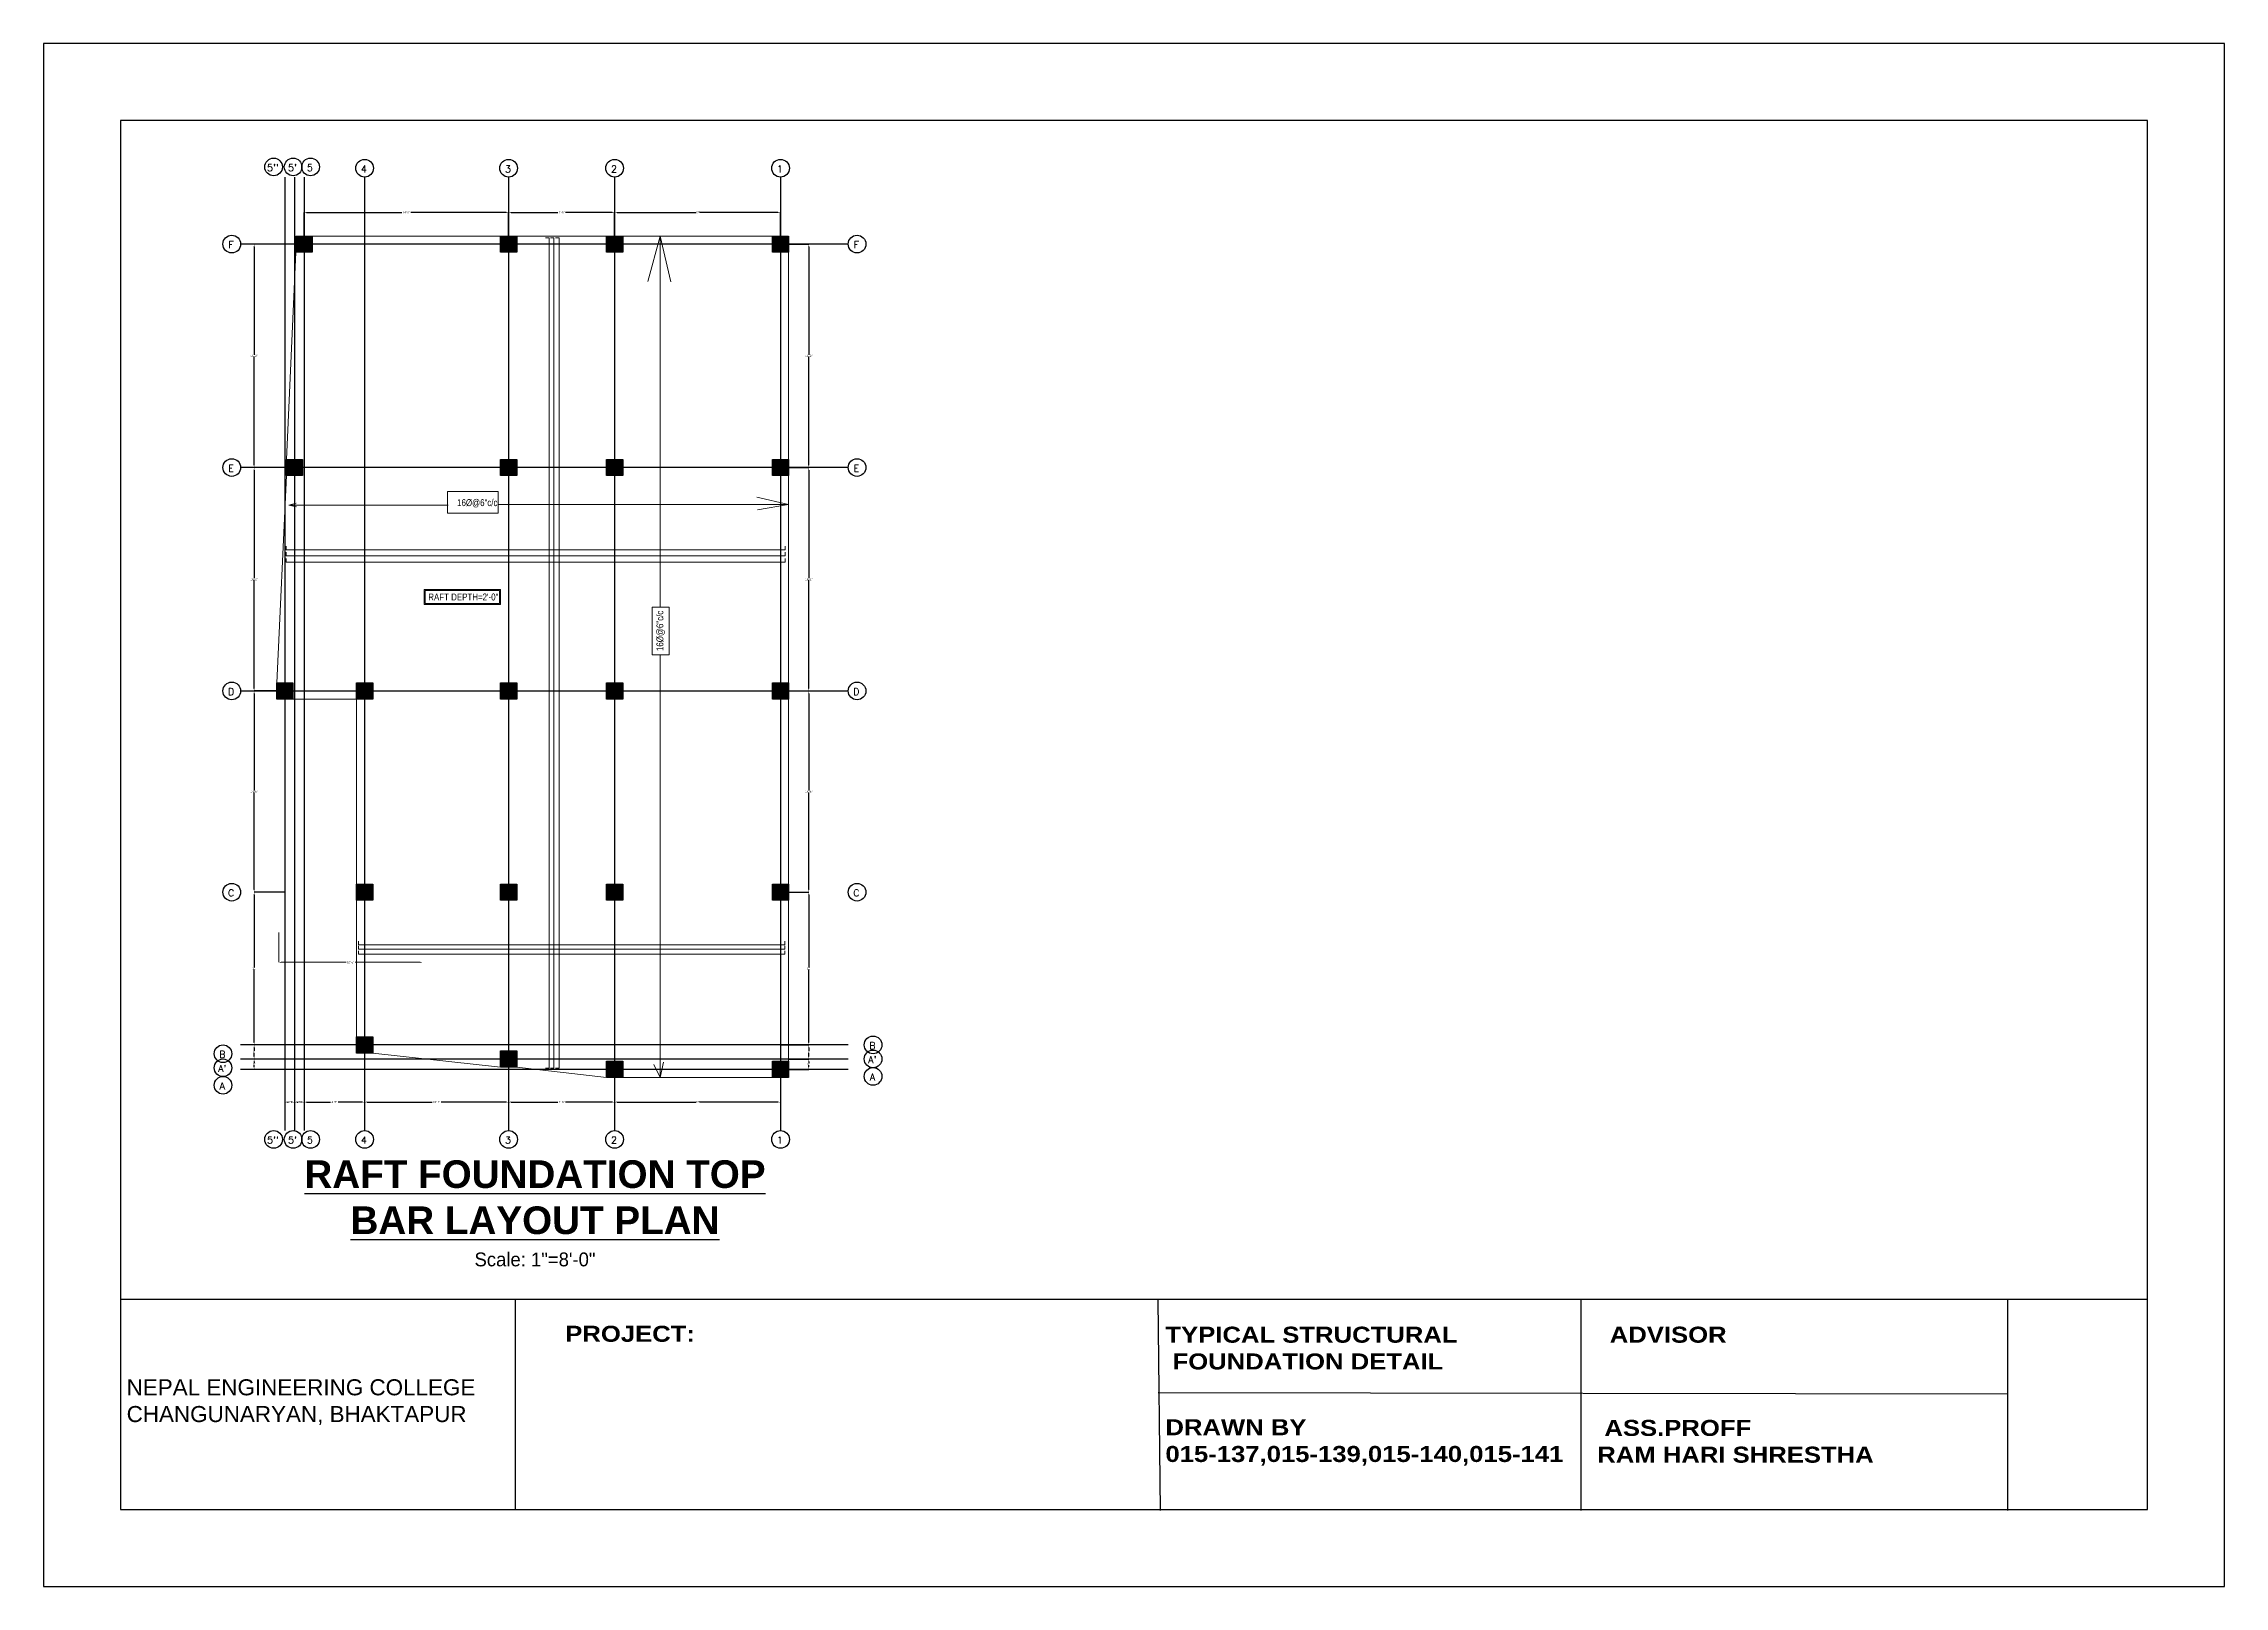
# Model space of a CAD drawing. Header units: inches. Extents: x -301229 to 1083107, y -854236 to 21026.
# Drawn here: x -54618 to 30558, y -264593 to -204361 of the extents above; entities that cross this region are included whole.
import ezdxf
from ezdxf.enums import TextEntityAlignment as Align

# ---------------------------------------------------------------- set-up
doc = ezdxf.new("R2010")
doc.units = ezdxf.units.IN
doc.header["$MEASUREMENT"] = 0
doc.linetypes.add('ACAD_ISO04W100', pattern=[30, 24, -3, 0, -3])
doc.linetypes.add('DASHED2', pattern=[0.375, 0.25, -0.125])
doc.layers.add('00_Text', color=30, linetype='Continuous')
for name, color, linetype, lineweight in [('0_Dimension', 72, 'Continuous', 9), ('beam', 210, 'Continuous', 15), ('centre line', 7, 'DASHED2', 25), ('dimension', 25, 'Continuous', 20), ('wall', 10, 'Continuous', 30)]:
    doc.layers.add(name, color=color, linetype=linetype, lineweight=lineweight)
doc.styles.add('A3GEN 1--100 0.125', font='simplex.shx', dxfattribs={"height": 5})
doc.styles.add('PUMORI', font='ARIALN.TTF')
doc.dimstyles.new('45 scale', dxfattribs={"dimtxt": 80, "dimasz": 100, "dimexe": 0.18, "dimexo": 0.0625, "dimgap": 0.09, "dimtad": 0, "dimtih": 1, "dimtoh": 1, "dimdec": 0, "dimlfac": 0.0222, "dimzin": 0, "dimdsep": 46, "dimlunit": 3, "dimtxsty": 'Standard', "dimcen": 0.09, "dimclrd": 3, "dimadec": 0, "dimazin": 0, "dimtfac": 1, "dimtdec": 0, "dimtofl": 0, "dimtmove": 0, "dimatfit": 3, "dimfxl": 1, "dimtolj": 1, "dimtzin": 0, "dimarcsym": 0})

msp = doc.modelspace()

# ---------------------------------------------------------------- texts
at = {"char_height": 626.5465, "attachment_point": 1}
for s, width, insert in [('{\\fArial Black|b0|i0|c0|p34;       \\P       PROJECT:}', 25198.9764, (-36191.54, -253374.38)), ('{\\fArial Black|b0|i0|c0|p34; \\P TYPICAL STRUCTURAL \\P  FOUNDATION DETAIL}', 16587.6939, (-11079.95, -253409.34)), ('   \\P{\\fArial Black|b0|i0|c0|p34;    ADVISOR\\P}     ', 16656, (5439.44, -253408.87)), ('\\P\\P\\P{\\fArial|b0|i0|c0|p34; NEPAL ENGINEERING COLLEGE\\P CHANGUNARYAN, BHAKTAPUR}', 15426, (-51617.54, -253374.38)), (' \\P{\\fArial Black|b0|i0|c0|p34; DRAWN BY \\P 015-137,015-139,015-140,015-141}', 16519.3878, (-11079.95, -257022.34)), ('  \\P{\\fArial Black|b0|i0|c0|p34;   ASS.PROFF\\P  RAM HARI SHRESTHA}', 16587.6939, (5507.74, -257049.3))]:
    msp.add_mtext_dynamic_manual_height_columns(s, width=width, gutter_width=3132.73, heights=[0], dxfattribs=dict(at, insert=insert))
at = {"layer": '00_Text', "color": 1, "insert": (-35346.71, -250032.68), "char_height": 810, "attachment_point": 5, "style": 'PUMORI'}
msp.add_mtext('\\pi-158.4;{\\fArial|b1|i0|c0|p34;\\H1.333x;\\LRAFT FOUNDATION TOP \\PBAR LAYOUT PLAN\\P\\fCentury Gothic|b0|i0|c0|p34;\\H0.5x;\\lScale: 1"=8\'-0"}', dxfattribs=at)
at = {"layer": '0_Dimension', "color": 3, "char_height": 270, "width": 4745.8239, "attachment_point": 1, "style": 'PUMORI'}
for s, insert in [('16%%C@6"c/c ', (-38466.36, -222146.97)), ('RAFT DEPTH=2\'-0"', (-39593.49, -225830.35))]:
    msp.add_mtext(s, dxfattribs=dict(at, insert=insert))
at = {"layer": '0_Dimension', "color": 3, "insert": (-30682.02, -228076.94), "char_height": 270, "width": 4745.8239, "attachment_point": 1, "rotation": 90, "style": 'PUMORI'}
msp.add_mtext('16%%C@6"c/c ', dxfattribs=at)
at = {"layer": 'beam', "color": 1, "linetype": 'Continuous', "insert": (-42624.42, -240227.25), "char_height": 80, "attachment_point": 5}
msp.add_mtext('\\A1;10\'-5"', dxfattribs=at)

# ---------------------------------------------------------------- blocks, each defined once
blk = doc.blocks.new('grid')
at = {"layer": 'wall', "color": 3}
blk.add_circle((0, 7.7), 7.66, dxfattribs=at)
at = {"color": 2, "linetype": 'Continuous', "style": 'A3GEN 1--100 0.125'}
blk.add_attdef('1', text='', height=6, dxfattribs=at).set_placement((-0.6, 7.1), align=Align.MIDDLE_CENTER)
blk = doc.blocks.new('col 14x14')
at = {"linetype": 'Continuous'}
h = blk.add_hatch(color=253, dxfattribs=at)
h.dxf.hatch_style = 1
h.paths.add_polyline_path([(-7, 7), (7, 7), (7, -7), (-7, -7)])
at = {"color": 3, "linetype": 'Continuous'}
blk.add_lwpolyline([(-7, 7), (7, 7), (7, -7), (-7, -7)], close=True, dxfattribs=at)
blk = doc.blocks.new('*D83')
at = {"layer": 'Defpoints', "color": 0, "linetype": 'Continuous', "transparency": 16777216}
for p in [(-32315, -210950), (-32315, -211875), (-25835, -211875)]:
    blk.add_point(p, dxfattribs=at)
at = {"layer": 'dimension', "color": 0, "linetype": 'Continuous', "lineweight": -2, "transparency": 16777216}
for p, q in [((-32315, -211875), (-32315, -210950)), ((-25835, -211875), (-25835, -210950))]:
    blk.add_line(p, q, dxfattribs=at)
at = {"layer": 'dimension', "color": 3, "linetype": 'Continuous', "lineweight": -2, "transparency": 16777216}
for p, q in [((-32215, -210950), (-29148, -210950)), ((-25935, -210950), (-29001, -210950))]:
    blk.add_line(p, q, dxfattribs=at)
at = {"layer": 'dimension', "color": 3, "linetype": 'Continuous', "transparency": 16777216}
for points in [[(-32215, -210933), (-32215, -210966), (-32315, -210950)], [(-25935, -210933), (-25935, -210966), (-25835, -210950)]]:
    blk.add_solid(points, dxfattribs=at)
at = {"layer": 'dimension', "color": 0, "linetype": 'Continuous', "transparency": 16777216, "insert": (-29075, -210950), "char_height": 80, "attachment_point": 5}
blk.add_mtext("\\A1;12'", dxfattribs=at)
blk = doc.blocks.new('*D84')
at = {"color": 0, "linetype": 'Continuous', "lineweight": -2, "transparency": 16777216}
for p, q in [((-36455, -211875), (-36455, -210950)), ((-32315, -211875), (-32315, -210950))]:
    blk.add_line(p, q, dxfattribs=at)
at = {"color": 3, "linetype": 'Continuous', "lineweight": -2, "transparency": 16777216}
for p, q in [((-36355, -210950), (-34538, -210950)), ((-32415, -210950), (-34231, -210950))]:
    blk.add_line(p, q, dxfattribs=at)
at = {"color": 3, "linetype": 'Continuous', "transparency": 16777216}
for points in [[(-36355, -210933), (-36355, -210966), (-36455, -210950)], [(-32415, -210933), (-32415, -210966), (-32315, -210950)]]:
    blk.add_solid(points, dxfattribs=at)
at = {"layer": 'Defpoints', "color": 0, "linetype": 'Continuous', "transparency": 16777216}
for p in [(-36455, -210950), (-36455, -211875), (-32315, -211875)]:
    blk.add_point(p, dxfattribs=at)
at = {"color": 0, "linetype": 'Continuous', "transparency": 16777216, "insert": (-34385, -210950), "char_height": 80, "attachment_point": 5}
blk.add_mtext('\\A1;7\'-8"', dxfattribs=at)
blk = doc.blocks.new('*D85')
at = {"color": 0, "linetype": 'Continuous', "lineweight": -2, "transparency": 16777216}
for p, q in [((-44446, -211875), (-44446, -210950)), ((-36455, -211875), (-36455, -210950))]:
    blk.add_line(p, q, dxfattribs=at)
at = {"color": 3, "linetype": 'Continuous', "lineweight": -2, "transparency": 16777216}
for p, q in [((-44346, -210950), (-40630, -210950)), ((-36555, -210950), (-40270, -210950))]:
    blk.add_line(p, q, dxfattribs=at)
at = {"color": 3, "linetype": 'Continuous', "transparency": 16777216}
for points in [[(-44346, -210933), (-44346, -210966), (-44446, -210950)], [(-36555, -210933), (-36555, -210966), (-36455, -210950)]]:
    blk.add_solid(points, dxfattribs=at)
at = {"layer": 'Defpoints', "color": 0, "linetype": 'Continuous', "transparency": 16777216}
for p in [(-44446, -210950), (-44446, -211875), (-36455, -211875)]:
    blk.add_point(p, dxfattribs=at)
at = {"color": 0, "linetype": 'Continuous', "transparency": 16777216, "insert": (-40450, -210950), "char_height": 80, "attachment_point": 5}
blk.add_mtext('\\A1;14\'-9"', dxfattribs=at)
blk = doc.blocks.new('*D86')
at = {"color": 0, "linetype": 'Continuous', "lineweight": -2, "transparency": 16777216}
for p, q in [((-32315, -244724), (-32315, -245686)), ((-25835, -244724), (-25835, -245686))]:
    blk.add_line(p, q, dxfattribs=at)
at = {"color": 3, "linetype": 'Continuous', "lineweight": -2, "transparency": 16777216}
for p, q in [((-32215, -245686), (-29148, -245686)), ((-25935, -245686), (-29001, -245686))]:
    blk.add_line(p, q, dxfattribs=at)
at = {"color": 3, "linetype": 'Continuous', "transparency": 16777216}
for points in [[(-32215, -245669), (-32215, -245702), (-32315, -245686)], [(-25935, -245669), (-25935, -245702), (-25835, -245686)]]:
    blk.add_solid(points, dxfattribs=at)
at = {"layer": 'Defpoints', "color": 0, "linetype": 'Continuous', "transparency": 16777216}
for p in [(-32315, -244724), (-25835, -244724), (-32315, -245686)]:
    blk.add_point(p, dxfattribs=at)
at = {"color": 0, "linetype": 'Continuous', "transparency": 16777216, "insert": (-29075, -245686), "char_height": 80, "attachment_point": 5}
blk.add_mtext("\\A1;12'", dxfattribs=at)
blk = doc.blocks.new('*D87')
at = {"color": 0, "linetype": 'Continuous', "lineweight": -2, "transparency": 16777216}
for p, q in [((-36455, -244319), (-36455, -245686)), ((-32315, -244724), (-32315, -245686))]:
    blk.add_line(p, q, dxfattribs=at)
at = {"color": 3, "linetype": 'Continuous', "lineweight": -2, "transparency": 16777216}
for p, q in [((-36355, -245686), (-34538, -245686)), ((-32415, -245686), (-34231, -245686))]:
    blk.add_line(p, q, dxfattribs=at)
at = {"color": 3, "linetype": 'Continuous', "transparency": 16777216}
for points in [[(-36355, -245669), (-36355, -245702), (-36455, -245686)], [(-32415, -245669), (-32415, -245702), (-32315, -245686)]]:
    blk.add_solid(points, dxfattribs=at)
at = {"layer": 'Defpoints', "color": 0, "linetype": 'Continuous', "transparency": 16777216}
for p in [(-36455, -244319), (-32315, -244724), (-36455, -245686)]:
    blk.add_point(p, dxfattribs=at)
at = {"color": 0, "linetype": 'Continuous', "transparency": 16777216, "insert": (-34385, -245686), "char_height": 80, "attachment_point": 5}
blk.add_mtext('\\A1;7\'-8"', dxfattribs=at)
blk = doc.blocks.new('*D88')
at = {"color": 0, "linetype": 'Continuous', "lineweight": -2, "transparency": 16777216}
for p, q in [((-42080, -244409), (-42080, -245686)), ((-36455, -244319), (-36455, -245686))]:
    blk.add_line(p, q, dxfattribs=at)
at = {"color": 3, "linetype": 'Continuous', "lineweight": -2, "transparency": 16777216}
for p, q in [((-41980, -245686), (-39441, -245686)), ((-36555, -245686), (-39094, -245686))]:
    blk.add_line(p, q, dxfattribs=at)
at = {"color": 3, "linetype": 'Continuous', "transparency": 16777216}
for points in [[(-41980, -245669), (-41980, -245702), (-42080, -245686)], [(-36555, -245669), (-36555, -245702), (-36455, -245686)]]:
    blk.add_solid(points, dxfattribs=at)
at = {"layer": 'Defpoints', "color": 0, "linetype": 'Continuous', "transparency": 16777216}
for p in [(-42080, -244409), (-36455, -244319), (-42080, -245686)]:
    blk.add_point(p, dxfattribs=at)
at = {"color": 0, "linetype": 'Continuous', "transparency": 16777216, "insert": (-39267, -245686), "char_height": 80, "attachment_point": 5}
blk.add_mtext('\\A1;10\'-5"', dxfattribs=at)
blk = doc.blocks.new('*D73')
at = {"color": 0, "linetype": 'Continuous', "lineweight": -2, "transparency": 16777216}
for p, q in [((-44446, -244409), (-44446, -245686)), ((-42080, -244409), (-42080, -245686))]:
    blk.add_line(p, q, dxfattribs=at)
at = {"color": 3, "linetype": 'Continuous', "lineweight": -2, "transparency": 16777216}
for p, q in [((-44346, -245686), (-43416, -245686)), ((-42180, -245686), (-43109, -245686))]:
    blk.add_line(p, q, dxfattribs=at)
at = {"color": 3, "linetype": 'Continuous', "transparency": 16777216}
for points in [[(-44346, -245669), (-44346, -245702), (-44446, -245686)], [(-42180, -245669), (-42180, -245702), (-42080, -245686)]]:
    blk.add_solid(points, dxfattribs=at)
at = {"layer": 'Defpoints', "color": 0, "linetype": 'Continuous', "transparency": 16777216}
for p in [(-44446, -244409), (-42080, -244409), (-44446, -245686)]:
    blk.add_point(p, dxfattribs=at)
at = {"color": 0, "linetype": 'Continuous', "transparency": 16777216, "insert": (-43263, -245686), "char_height": 80, "attachment_point": 5}
blk.add_mtext('\\A1;4\'-5"', dxfattribs=at)
blk = doc.blocks.new('*D74')
at = {"color": 0, "linetype": 'Continuous', "lineweight": -2, "transparency": 16777216}
for p, q in [((-44820, -244409), (-44820, -245686)), ((-44446, -244409), (-44446, -245686))]:
    blk.add_line(p, q, dxfattribs=at)
at = {"color": 3, "linetype": 'Continuous', "lineweight": -2, "transparency": 16777216}
for p, q in [((-44720, -245686), (-44686, -245686)), ((-44546, -245686), (-44580, -245686))]:
    blk.add_line(p, q, dxfattribs=at)
at = {"color": 3, "linetype": 'Continuous', "transparency": 16777216}
for points in [[(-44720, -245669), (-44720, -245702), (-44820, -245686)], [(-44546, -245669), (-44546, -245702), (-44446, -245686)]]:
    blk.add_solid(points, dxfattribs=at)
at = {"layer": 'Defpoints', "color": 0, "linetype": 'Continuous', "transparency": 16777216}
for p in [(-44820, -244409), (-44446, -244409), (-44820, -245686)]:
    blk.add_point(p, dxfattribs=at)
at = {"color": 0, "linetype": 'Continuous', "transparency": 16777216, "insert": (-44633, -245686), "char_height": 80, "attachment_point": 5}
blk.add_mtext('\\A1;8"', dxfattribs=at)
blk = doc.blocks.new('*D75')
at = {"color": 0, "linetype": 'Continuous', "lineweight": -2, "transparency": 16777216}
for p, q in [((-45195, -244409), (-45195, -245686)), ((-44820, -244409), (-44820, -245686))]:
    blk.add_line(p, q, dxfattribs=at)
at = {"color": 3, "linetype": 'Continuous', "lineweight": -2, "transparency": 16777216}
for p, q in [((-45095, -245686), (-45061, -245686)), ((-44920, -245686), (-44954, -245686))]:
    blk.add_line(p, q, dxfattribs=at)
at = {"color": 3, "linetype": 'Continuous', "transparency": 16777216}
for points in [[(-45095, -245669), (-45095, -245702), (-45195, -245686)], [(-44920, -245669), (-44920, -245702), (-44820, -245686)]]:
    blk.add_solid(points, dxfattribs=at)
at = {"layer": 'Defpoints', "color": 0, "linetype": 'Continuous', "transparency": 16777216}
for p in [(-45195, -244409), (-44820, -244409), (-45195, -245686)]:
    blk.add_point(p, dxfattribs=at)
at = {"color": 0, "linetype": 'Continuous', "transparency": 16777216, "insert": (-45007, -245686), "char_height": 80, "attachment_point": 5}
blk.add_mtext('\\A1;8"', dxfattribs=at)
blk = doc.blocks.new('*D76')
at = {"color": 0, "linetype": 'Continuous', "lineweight": -2, "transparency": 16777216}
for p, q in [((-45195, -244004), (-46396, -244004)), ((-45195, -244409), (-46396, -244409))]:
    blk.add_line(p, q, dxfattribs=at)
at = {"color": 3, "linetype": 'Continuous', "lineweight": -2, "transparency": 16777216}
for p, q in [((-46395, -244104), (-46395, -244166)), ((-46395, -244309), (-46395, -244247))]:
    blk.add_line(p, q, dxfattribs=at)
at = {"color": 3, "linetype": 'Continuous', "transparency": 16777216}
for points in [[(-46412, -244104), (-46379, -244104), (-46395, -244004)], [(-46412, -244309), (-46379, -244309), (-46395, -244409)]]:
    blk.add_solid(points, dxfattribs=at)
at = {"layer": 'Defpoints', "color": 0, "linetype": 'Continuous', "transparency": 16777216}
for p in [(-46395, -244004), (-45195, -244004), (-45195, -244409)]:
    blk.add_point(p, dxfattribs=at)
at = {"color": 0, "linetype": 'Continuous', "transparency": 16777216, "insert": (-46395, -244207), "char_height": 80, "attachment_point": 5}
blk.add_mtext('\\A1;9"', dxfattribs=at)
blk = doc.blocks.new('*D77')
at = {"color": 0, "linetype": 'Continuous', "lineweight": -2, "transparency": 16777216}
for p, q in [((-45195, -243455), (-46396, -243455)), ((-45195, -244004), (-46396, -244004))]:
    blk.add_line(p, q, dxfattribs=at)
at = {"color": 3, "linetype": 'Continuous', "lineweight": -2, "transparency": 16777216}
for p, q in [((-46395, -243555), (-46395, -243689)), ((-46395, -243904), (-46395, -243770))]:
    blk.add_line(p, q, dxfattribs=at)
at = {"color": 3, "linetype": 'Continuous', "transparency": 16777216}
for points in [[(-46412, -243555), (-46379, -243555), (-46395, -243455)], [(-46412, -243904), (-46379, -243904), (-46395, -244004)]]:
    blk.add_solid(points, dxfattribs=at)
at = {"layer": 'Defpoints', "color": 0, "linetype": 'Continuous', "transparency": 16777216}
for p in [(-46395, -243455), (-45195, -243455), (-45195, -244004)]:
    blk.add_point(p, dxfattribs=at)
at = {"color": 0, "linetype": 'Continuous', "transparency": 16777216, "insert": (-46395, -243730), "char_height": 80, "attachment_point": 5}
blk.add_mtext("\\A1;1'", dxfattribs=at)
blk = doc.blocks.new('*D78')
at = {"color": 0, "linetype": 'Continuous', "lineweight": -2, "transparency": 16777216}
for p, q in [((-45195, -237492), (-46396, -237492)), ((-45195, -243455), (-46396, -243455))]:
    blk.add_line(p, q, dxfattribs=at)
at = {"color": 3, "linetype": 'Continuous', "lineweight": -2, "transparency": 16777216}
for p, q in [((-46395, -237592), (-46395, -240433)), ((-46395, -243355), (-46395, -240514))]:
    blk.add_line(p, q, dxfattribs=at)
at = {"color": 3, "linetype": 'Continuous', "transparency": 16777216}
for points in [[(-46412, -237592), (-46379, -237592), (-46395, -237492)], [(-46412, -243355), (-46379, -243355), (-46395, -243455)]]:
    blk.add_solid(points, dxfattribs=at)
at = {"layer": 'Defpoints', "color": 0, "linetype": 'Continuous', "transparency": 16777216}
for p in [(-46395, -237492), (-45195, -237492), (-45195, -243455)]:
    blk.add_point(p, dxfattribs=at)
at = {"color": 0, "linetype": 'Continuous', "transparency": 16777216, "insert": (-46395, -240473), "char_height": 80, "attachment_point": 5}
blk.add_mtext("\\A1;11'", dxfattribs=at)
blk = doc.blocks.new('*D79')
at = {"color": 0, "linetype": 'Continuous', "lineweight": -2, "transparency": 16777216}
for p, q in [((-45510, -229636), (-46396, -229636)), ((-45195, -237492), (-46396, -237492))]:
    blk.add_line(p, q, dxfattribs=at)
at = {"color": 3, "linetype": 'Continuous', "lineweight": -2, "transparency": 16777216}
for p, q in [((-46395, -229736), (-46395, -233524)), ((-46395, -237392), (-46395, -233604))]:
    blk.add_line(p, q, dxfattribs=at)
at = {"color": 3, "linetype": 'Continuous', "transparency": 16777216}
for points in [[(-46412, -229736), (-46379, -229736), (-46395, -229636)], [(-46412, -237392), (-46379, -237392), (-46395, -237492)]]:
    blk.add_solid(points, dxfattribs=at)
at = {"layer": 'Defpoints', "color": 0, "linetype": 'Continuous', "transparency": 16777216}
for p in [(-46395, -229636), (-45510, -229636), (-45195, -237492)]:
    blk.add_point(p, dxfattribs=at)
at = {"color": 0, "linetype": 'Continuous', "transparency": 16777216, "insert": (-46395, -233564), "char_height": 80, "attachment_point": 5}
blk.add_mtext('\\A1;14\'-6"', dxfattribs=at)
blk = doc.blocks.new('*D80')
at = {"color": 0, "linetype": 'Continuous', "lineweight": -2, "transparency": 16777216}
for p, q in [((-45195, -220913), (-46396, -220913)), ((-45510, -229636), (-46396, -229636))]:
    blk.add_line(p, q, dxfattribs=at)
at = {"color": 3, "linetype": 'Continuous', "lineweight": -2, "transparency": 16777216}
for p, q in [((-46395, -221013), (-46395, -225235)), ((-46395, -229536), (-46395, -225315))]:
    blk.add_line(p, q, dxfattribs=at)
at = {"color": 3, "linetype": 'Continuous', "transparency": 16777216}
for points in [[(-46412, -221013), (-46379, -221013), (-46395, -220913)], [(-46412, -229536), (-46379, -229536), (-46395, -229636)]]:
    blk.add_solid(points, dxfattribs=at)
at = {"layer": 'Defpoints', "color": 0, "linetype": 'Continuous', "transparency": 16777216}
for p in [(-46395, -220913), (-45195, -220913), (-45510, -229636)]:
    blk.add_point(p, dxfattribs=at)
at = {"color": 0, "linetype": 'Continuous', "transparency": 16777216, "insert": (-46395, -225275), "char_height": 80, "attachment_point": 5}
blk.add_mtext('\\A1;16\'-2"', dxfattribs=at)
blk = doc.blocks.new('*D81')
at = {"color": 0, "linetype": 'Continuous', "lineweight": -2, "transparency": 16777216}
for p, q in [((-45195, -212190), (-46396, -212190)), ((-45195, -220913), (-46396, -220913))]:
    blk.add_line(p, q, dxfattribs=at)
at = {"color": 3, "linetype": 'Continuous', "lineweight": -2, "transparency": 16777216}
for p, q in [((-46395, -212290), (-46395, -216511)), ((-46395, -220813), (-46395, -216591))]:
    blk.add_line(p, q, dxfattribs=at)
at = {"color": 3, "linetype": 'Continuous', "transparency": 16777216}
for points in [[(-46412, -212290), (-46379, -212290), (-46395, -212190)], [(-46412, -220813), (-46379, -220813), (-46395, -220913)]]:
    blk.add_solid(points, dxfattribs=at)
at = {"layer": 'Defpoints', "color": 0, "linetype": 'Continuous', "transparency": 16777216}
for p in [(-46395, -212190), (-45195, -212190), (-45195, -220913)]:
    blk.add_point(p, dxfattribs=at)
at = {"color": 0, "linetype": 'Continuous', "transparency": 16777216, "insert": (-46395, -216551), "char_height": 80, "attachment_point": 5}
blk.add_mtext('\\A1;16\'-2"', dxfattribs=at)
blk = doc.blocks.new('*D89')
at = {"color": 0, "linetype": 'Continuous', "lineweight": -2, "transparency": 16777216}
for p, q in [((-25520, -244004), (-24731, -244004)), ((-25520, -244409), (-24731, -244409))]:
    blk.add_line(p, q, dxfattribs=at)
at = {"color": 3, "linetype": 'Continuous', "lineweight": -2, "transparency": 16777216}
for p, q in [((-24731, -244104), (-24731, -244166)), ((-24731, -244309), (-24731, -244247))]:
    blk.add_line(p, q, dxfattribs=at)
at = {"color": 3, "linetype": 'Continuous', "transparency": 16777216}
for points in [[(-24748, -244104), (-24715, -244104), (-24731, -244004)], [(-24748, -244309), (-24715, -244309), (-24731, -244409)]]:
    blk.add_solid(points, dxfattribs=at)
at = {"layer": 'Defpoints', "color": 0, "linetype": 'Continuous', "transparency": 16777216}
for p in [(-25520, -244004), (-25520, -244409), (-24731, -244004)]:
    blk.add_point(p, dxfattribs=at)
at = {"color": 0, "linetype": 'Continuous', "transparency": 16777216, "insert": (-24731, -244207), "char_height": 80, "attachment_point": 5}
blk.add_mtext('\\A1;9"', dxfattribs=at)
blk = doc.blocks.new('*D82')
at = {"color": 0, "linetype": 'Continuous', "lineweight": -2, "transparency": 16777216}
for p, q in [((-25835, -243455), (-24731, -243455)), ((-25520, -244004), (-24731, -244004))]:
    blk.add_line(p, q, dxfattribs=at)
at = {"color": 3, "linetype": 'Continuous', "lineweight": -2, "transparency": 16777216}
for p, q in [((-24731, -243555), (-24731, -243689)), ((-24731, -243904), (-24731, -243770))]:
    blk.add_line(p, q, dxfattribs=at)
at = {"color": 3, "linetype": 'Continuous', "transparency": 16777216}
for points in [[(-24748, -243555), (-24715, -243555), (-24731, -243455)], [(-24748, -243904), (-24715, -243904), (-24731, -244004)]]:
    blk.add_solid(points, dxfattribs=at)
at = {"layer": 'Defpoints', "color": 0, "linetype": 'Continuous', "transparency": 16777216}
for p in [(-25835, -243455), (-24731, -243455), (-25520, -244004)]:
    blk.add_point(p, dxfattribs=at)
at = {"color": 0, "linetype": 'Continuous', "transparency": 16777216, "insert": (-24731, -243730), "char_height": 80, "attachment_point": 5}
blk.add_mtext("\\A1;1'", dxfattribs=at)
blk = doc.blocks.new('*D90')
at = {"color": 0, "linetype": 'Continuous', "lineweight": -2, "transparency": 16777216}
for p, q in [((-25520, -237492), (-24731, -237492)), ((-25835, -243455), (-24731, -243455))]:
    blk.add_line(p, q, dxfattribs=at)
at = {"color": 3, "linetype": 'Continuous', "lineweight": -2, "transparency": 16777216}
for p, q in [((-24731, -237592), (-24731, -240433)), ((-24731, -243355), (-24731, -240514))]:
    blk.add_line(p, q, dxfattribs=at)
at = {"color": 3, "linetype": 'Continuous', "transparency": 16777216}
for points in [[(-24748, -237592), (-24715, -237592), (-24731, -237492)], [(-24748, -243355), (-24715, -243355), (-24731, -243455)]]:
    blk.add_solid(points, dxfattribs=at)
at = {"layer": 'Defpoints', "color": 0, "linetype": 'Continuous', "transparency": 16777216}
for p in [(-25520, -237492), (-24731, -237492), (-25835, -243455)]:
    blk.add_point(p, dxfattribs=at)
at = {"color": 0, "linetype": 'Continuous', "transparency": 16777216, "insert": (-24731, -240473), "char_height": 80, "attachment_point": 5}
blk.add_mtext("\\A1;11'", dxfattribs=at)
blk = doc.blocks.new('*D91')
at = {"color": 0, "linetype": 'Continuous', "lineweight": -2, "transparency": 16777216}
for p, q in [((-25520, -229636), (-24731, -229636)), ((-25520, -237492), (-24731, -237492))]:
    blk.add_line(p, q, dxfattribs=at)
at = {"color": 3, "linetype": 'Continuous', "lineweight": -2, "transparency": 16777216}
for p, q in [((-24731, -229736), (-24731, -233524)), ((-24731, -237392), (-24731, -233604))]:
    blk.add_line(p, q, dxfattribs=at)
at = {"color": 3, "linetype": 'Continuous', "transparency": 16777216}
for points in [[(-24748, -229736), (-24715, -229736), (-24731, -229636)], [(-24748, -237392), (-24715, -237392), (-24731, -237492)]]:
    blk.add_solid(points, dxfattribs=at)
at = {"layer": 'Defpoints', "color": 0, "linetype": 'Continuous', "transparency": 16777216}
for p in [(-25520, -229636), (-24731, -229636), (-25520, -237492)]:
    blk.add_point(p, dxfattribs=at)
at = {"color": 0, "linetype": 'Continuous', "transparency": 16777216, "insert": (-24731, -233564), "char_height": 80, "attachment_point": 5}
blk.add_mtext('\\A1;14\'-6"', dxfattribs=at)
blk = doc.blocks.new('*D92')
at = {"color": 0, "linetype": 'Continuous', "lineweight": -2, "transparency": 16777216}
for p, q in [((-25520, -220913), (-24731, -220913)), ((-25520, -229636), (-24731, -229636))]:
    blk.add_line(p, q, dxfattribs=at)
at = {"color": 3, "linetype": 'Continuous', "lineweight": -2, "transparency": 16777216}
for p, q in [((-24731, -221013), (-24731, -225235)), ((-24731, -229536), (-24731, -225315))]:
    blk.add_line(p, q, dxfattribs=at)
at = {"color": 3, "linetype": 'Continuous', "transparency": 16777216}
for points in [[(-24748, -221013), (-24715, -221013), (-24731, -220913)], [(-24748, -229536), (-24715, -229536), (-24731, -229636)]]:
    blk.add_solid(points, dxfattribs=at)
at = {"layer": 'Defpoints', "color": 0, "linetype": 'Continuous', "transparency": 16777216}
for p in [(-25520, -220913), (-24731, -220913), (-25520, -229636)]:
    blk.add_point(p, dxfattribs=at)
at = {"color": 0, "linetype": 'Continuous', "transparency": 16777216, "insert": (-24731, -225275), "char_height": 80, "attachment_point": 5}
blk.add_mtext('\\A1;16\'-2"', dxfattribs=at)
blk = doc.blocks.new('*D93')
at = {"color": 0, "linetype": 'Continuous', "lineweight": -2, "transparency": 16777216}
for p, q in [((-25520, -212190), (-24731, -212190)), ((-25520, -220913), (-24731, -220913))]:
    blk.add_line(p, q, dxfattribs=at)
at = {"color": 3, "linetype": 'Continuous', "lineweight": -2, "transparency": 16777216}
for p, q in [((-24731, -212290), (-24731, -216511)), ((-24731, -220813), (-24731, -216591))]:
    blk.add_line(p, q, dxfattribs=at)
at = {"color": 3, "linetype": 'Continuous', "transparency": 16777216}
for points in [[(-24748, -212290), (-24715, -212290), (-24731, -212190)], [(-24748, -220813), (-24715, -220813), (-24731, -220913)]]:
    blk.add_solid(points, dxfattribs=at)
at = {"layer": 'Defpoints', "color": 0, "linetype": 'Continuous', "transparency": 16777216}
for p in [(-25520, -212190), (-24731, -212190), (-25520, -220913)]:
    blk.add_point(p, dxfattribs=at)
at = {"color": 0, "linetype": 'Continuous', "transparency": 16777216, "insert": (-24731, -216551), "char_height": 80, "attachment_point": 5}
blk.add_mtext('\\A1;16\'-2"', dxfattribs=at)

# ---------------------------------------------------------------- dimensions: what is measured, and where the dimension line sits
at = {"color": 1, "linetype": 'Continuous'}
for base, p1, p2, picture, middle in [((-44445.9, -210949.79), (-36454.62, -211874.58), (-44445.9, -211874.58), '*D85', (-40450.26, -210949.79)), ((-36454.62, -210949.79), (-32314.62, -211874.58), (-36454.62, -211874.58), '*D84', (-34384.62, -210949.79)), ((-45194.59, -245685.73), (-44820.22, -244408.76), (-45194.59, -244408.76), '*D75', (-45007.4, -245685.73)), ((-44820.22, -245685.73), (-44445.9, -244408.76), (-44820.22, -244408.76), '*D74', (-44633.06, -245685.73)), ((-44445.9, -245685.73), (-42079.62, -244408.76), (-44445.9, -244408.76), '*D73', (-43262.76, -245685.73)), ((-42079.62, -245685.73), (-36454.62, -244319.29), (-42079.62, -244408.76), '*D88', (-39267.12, -245685.73)), ((-36454.62, -245685.73), (-32314.62, -244723.76), (-36454.62, -244319.29), '*D87', (-34384.62, -245685.73)), ((-32314.62, -245685.73), (-25834.62, -244723.76), (-32314.62, -244723.76), '*D86', (-29074.62, -245685.73))]:
    dim = msp.add_linear_dim(base=base, p1=p1, p2=p2, dimstyle='45 scale', dxfattribs=at)
    dim.commit()
    dim.dimension.update_dxf_attribs({"geometry": picture, "text_midpoint": middle})
for base, p1, p2, picture, middle in [((-46395.34, -212189.58), (-45194.59, -220913.04), (-45194.59, -212189.58), '*D81', (-46395.34, -216551.31)), ((-24731.31, -212189.58), (-25519.62, -220913.04), (-25519.62, -212189.58), '*D93', (-24731.31, -216551.31)), ((-46395.34, -220913.04), (-45509.59, -229636.5), (-45194.59, -220913.04), '*D80', (-46395.34, -225274.77)), ((-24731.31, -220913.04), (-25519.62, -229636.5), (-25519.62, -220913.04), '*D92', (-24731.31, -225274.77)), ((-46395.34, -229636.5), (-45194.59, -237492.27), (-45509.59, -229636.5), '*D79', (-46395.34, -233564.38)), ((-24731.31, -229636.5), (-25519.62, -237492.27), (-25519.62, -229636.5), '*D91', (-24731.31, -233564.38)), ((-46395.34, -237492.27), (-45194.59, -243454.73), (-45194.59, -237492.27), '*D78', (-46395.34, -240473.5)), ((-24731.31, -237492.27), (-25834.62, -243454.73), (-25519.62, -237492.27), '*D90', (-24731.31, -240473.5)), ((-46395.34, -243454.73), (-45194.59, -244004.29), (-45194.59, -243454.73), '*D77', (-46395.34, -243729.51)), ((-24731.31, -243454.73), (-25519.62, -244004.29), (-25834.62, -243454.73), '*D82', (-24731.31, -243729.51)), ((-46395.34, -244004.29), (-45194.59, -244408.76), (-45194.59, -244004.29), '*D76', (-46395.34, -244206.52)), ((-24731.31, -244004.29), (-25519.62, -244408.76), (-25519.62, -244004.29), '*D89', (-24731.31, -244206.52))]:
    dim = msp.add_linear_dim(base=base, p1=p1, p2=p2, angle=90, dimstyle='45 scale', dxfattribs=at)
    dim.commit()
    dim.dimension.update_dxf_attribs({"geometry": picture, "text_midpoint": middle})
at = {"layer": 'dimension', "color": 1, "linetype": 'Continuous'}
dim = msp.add_linear_dim(base=(-32314.62, -210949.79), p1=(-25834.62, -211874.58), p2=(-32314.62, -211874.58), dimstyle='45 scale', dxfattribs=at)
dim.commit()
dim.dimension.update_dxf_attribs({"geometry": '*D83', "text_midpoint": (-29074.62, -210949.79)})

# ---------------------------------------------------------------- linework, layer by layer
for p, q in [((-51617.54, -253374.38), (27558.46, -253374.38)), ((-36191.54, -261593.38), (-36191.54, -253374.38)), ((-10992.56, -261627.87), (-11079.95, -253409.34)), ((5439.44, -261627.87), (5439.44, -253408.87)), ((22095.44, -261627.87), (22095.44, -253408.87)), ((-11079.95, -257022.34), (22095.44, -257076.25))]:
    msp.add_line(p, q)
for points in [[(-54617.54, -264593.38), (30558.46, -264593.38), (30558.46, -204361.38), (-54617.54, -204361.38)], [(-51617.54, -261593.38), (27558.46, -261593.38), (27558.46, -207361.38), (-51617.54, -207361.38)]]:
    msp.add_lwpolyline(points, close=True)
at = {"layer": '0_Dimension', "ltscale": 0.25}
for points in [[(-39754.78, -225670.77), (-36766.19, -225670.77), (-36766.19, -226262.09), (-39754.78, -226262.09)], [(-39709.78, -225715.77), (-36811.19, -225715.77), (-36811.19, -226217.09), (-39709.78, -226217.09)]]:
    msp.add_lwpolyline(points, close=True, dxfattribs=at)
at = {"layer": 'beam', "color": 1, "linetype": 'Continuous'}
for p, q in [((-36769.62, -211874.58), (-44130.9, -211874.58)), ((-32629.62, -211874.58), (-36139.62, -211874.58)), ((-35010.81, -211945.24), (-34875.81, -211945.24)), ((-34875.81, -211945.24), (-34875.81, -244355.59)), ((-34818.16, -211945.24), (-34683.16, -211945.24)), ((-34683.16, -211945.24), (-34683.16, -244355.59)), ((-34622.3, -211945.24), (-34487.3, -211945.24)), ((-34487.3, -211945.24), (-34487.3, -244355.59)), ((-26149.62, -211874.58), (-31999.62, -211874.58)), ((-30541.83, -211874.58), (-31011.81, -213643.62)), ((-30541.83, -226368.16), (-30541.83, -211874.58)), ((-30541.83, -211874.58), (-30122.55, -213664.77)), ((-44760.9, -212504.58), (-45135.22, -220598.04)), ((-25519.62, -220598.04), (-25519.62, -212504.58)), ((-45135.22, -221228.04), (-45509.59, -229322.9)), ((-25519.62, -229321.5), (-25519.62, -221228.04)), ((-45038.38, -222378.82), (-44754.96, -222301.24)), ((-25519.62, -222355.1), (-26763.24, -222074.32)), ((-45038.38, -222378.82), (-38822.79, -222378.82)), ((-45038.38, -222378.82), (-44741.89, -222448.15)), ((-36868.66, -222355.1), (-25519.62, -222355.1)), ((-25519.62, -222355.1), (-26736.48, -222568.95)), ((-45141.64, -224119.03), (-45141.64, -223984.03)), ((-25654.35, -223984.03), (-25654.35, -224119.03)), ((-25654.35, -224119.03), (-45141.64, -224119.03)), ((-45141.64, -224353.62), (-45141.64, -224218.62)), ((-25654.35, -224353.62), (-45141.64, -224353.62)), ((-45141.64, -224604.03), (-45141.64, -224469.03)), ((-25654.35, -224604.03), (-45141.64, -224604.03)), ((-25654.35, -224218.62), (-25654.35, -224353.62)), ((-25654.35, -224469.03), (-25654.35, -224604.03)), ((-30541.83, -228227.92), (-30541.83, -244723.76)), ((-44879.59, -229952.9), (-42394.62, -229952.9)), ((-42394.62, -229952.9), (-42394.62, -237177.27)), ((-25519.62, -237177.27), (-25519.62, -229951.5)), ((-42394.62, -237807.27), (-42394.62, -243139.73)), ((-25519.62, -244093.76), (-25519.62, -237807.27)), ((-45436.92, -239064.68), (-45436.92, -240227.43)), ((-42322.21, -239541.89), (-42322.21, -239406.89)), ((-25668.7, -239541.89), (-42322.21, -239541.89)), ((-42322.21, -239719.93), (-42322.21, -239584.93)), ((-25668.7, -239719.93), (-42322.21, -239719.93)), ((-42322.21, -239914.53), (-42322.21, -239779.53)), ((-25668.7, -239914.53), (-42322.21, -239914.53)), ((-25668.7, -239406.89), (-25668.7, -239541.89)), ((-25668.7, -239584.93), (-25668.7, -239719.93)), ((-25668.7, -239779.53), (-25668.7, -239914.53)), ((-45336.92, -240227.25), (-42797.84, -240227.25)), ((-39911.92, -240227.25), (-42450.99, -240227.25)), ((-41764.62, -243769.73), (-36769.62, -244319.29)), ((-36139.62, -244319.29), (-32629.62, -244723.76)), ((-34875.81, -244355.59), (-35010.81, -244355.59)), ((-34683.16, -244355.59), (-34818.16, -244355.59)), ((-34487.3, -244355.59), (-34622.3, -244355.59)), ((-30541.83, -244723.76), (-30785.78, -244220.56)), ((-30541.83, -244723.76), (-30400.6, -244121.28)), ((-31999.62, -244723.76), (-26149.62, -244723.76))]:
    msp.add_line(p, q, dxfattribs=at)
for points in [[(-36861.76, -222689.57), (-38845.1, -222689.57), (-38845.1, -221845.48), (-36861.76, -221845.48)], [(-30849.83, -226368.16), (-30179.92, -226368.16), (-30179.92, -228227.92), (-30849.83, -228227.92)]]:
    msp.add_lwpolyline(points, close=True, dxfattribs=at)
for points in [[(-45336.92, -240210.58), (-45336.92, -240243.91), (-45436.92, -240227.25)], [(-39911.92, -240210.58), (-39911.92, -240243.91), (-39811.92, -240227.25)]]:
    msp.add_solid(points, dxfattribs=at)
at = {"layer": 'centre line', "color": 9, "linetype": 'ACAD_ISO04W100', "true_color": 0xc4c4c4}
for p, q in [((-45194.59, -209571.45), (-45194.59, -246800.93)), ((-44820.22, -209571.45), (-44820.22, -246800.93)), ((-44445.9, -209571.45), (-44445.9, -246800.93)), ((-23191.71, -243454.73), (-46923.52, -243454.73)), ((-23191.71, -244004.29), (-46923.52, -244004.29))]:
    msp.add_line(p, q, dxfattribs=at)
for points in [[(-42079.62, -209571.45), (-42079.62, -246800.93)], [(-36454.62, -209571.45), (-36454.62, -246800.93)], [(-32314.62, -209571.45), (-32314.62, -246800.93)], [(-25834.62, -209571.45), (-25834.62, -246800.93)], [(-23191.71, -212189.58), (-46923.52, -212189.58)], [(-23191.71, -220913.04), (-46923.52, -220913.04)], [(-23191.71, -229636.5), (-46923.52, -229636.5)], [(-23191.71, -244408.76), (-46923.52, -244408.76)]]:
    msp.add_lwpolyline(points, dxfattribs=at)

# ---------------------------------------------------------------- block references
at = {"color": 2, "linetype": 'Continuous', "xscale": 45, "yscale": 45, "zscale": 45}
for p, values in [((-45634.6, -209522.22), {'1': "5''"}), ((-44871.49, -209522.22), {'1': "5'"}), ((-44191.74, -209522.22), {'1': '5'}), ((-42079.62, -209571.45), {'1': '4'}), ((-36454.62, -209571.45), {'1': '3'}), ((-32314.62, -209571.45), {'1': '2'}), ((-25834.62, -209571.45), {'1': '1'}), ((-47268.31, -212534.37), {'1': 'F'}), ((-22846.92, -212534.37), {'1': 'F'}), ((-47268.31, -221257.83), {'1': 'E'}), ((-22846.92, -221257.83), {'1': 'E'}), ((-47268.31, -229981.28), {'1': 'D'}), ((-22846.92, -229981.28), {'1': 'D'}), ((-47268.31, -237837.05), {'1': 'C'}), ((-22846.92, -237837.05), {'1': 'C'}), ((-45634.6, -247490.51), {'1': "5''"}), ((-44871.49, -247490.51), {'1': "5'"}), ((-44191.74, -247490.51), {'1': '5'}), ((-42079.62, -247490.51), {'1': '4'}), ((-36454.62, -247490.51), {'1': '3'}), ((-32314.62, -247490.51), {'1': '2'}), ((-25834.62, -247490.51), {'1': '1'})]:
    msp.add_blockref('grid', p, dxfattribs=at).add_auto_attribs(values)
for p in [(-44445.9, -212189.58), (-36454.62, -212189.58), (-32314.62, -212189.58), (-25834.62, -212189.58), (-44820.22, -220913.04), (-36454.89, -220913.04), (-32314.62, -220913.04), (-25834.62, -220913.04), (-45194.59, -229637.9), (-42079.62, -229637.7), (-36454.62, -229636.5), (-32314.62, -229636.5), (-25834.62, -229636.5), (-42079.62, -237492.27), (-36454.62, -237492.27), (-32314.62, -237492.27), (-25834.62, -237492.27), (-42079.62, -243454.73), (-36454.62, -244004.29), (-32314.62, -244408.76), (-25834.62, -244408.76)]:
    msp.add_blockref('col 14x14', p, dxfattribs=at)
at = {"layer": 'centre line', "color": 9, "linetype": 'ACAD_ISO04W100', "true_color": 0xc4c4c4, "xscale": 45, "yscale": 45, "zscale": 45}
for p, values in [((-47611.05, -244144.3), {'1': 'B'}), ((-22220.67, -243799.51), {'1': 'B'}), ((-47611.05, -244693.86), {'1': "A'"}), ((-22220.67, -244349.07), {'1': "A'"}), ((-22220.67, -245030.14), {'1': 'A'}), ((-47611.05, -245374.93), {'1': 'A'})]:
    msp.add_blockref('grid', p, dxfattribs=at).add_auto_attribs(values)

msp.set_redraw_order([(e.dxf.handle, doc.entitydb.next_handle()) for e in msp.query("TEXT MTEXT ATTDEF DIMENSION ARC_DIMENSION")])  # texts and dimensions are drawn at this point

doc.saveas('drawing.dxf')
